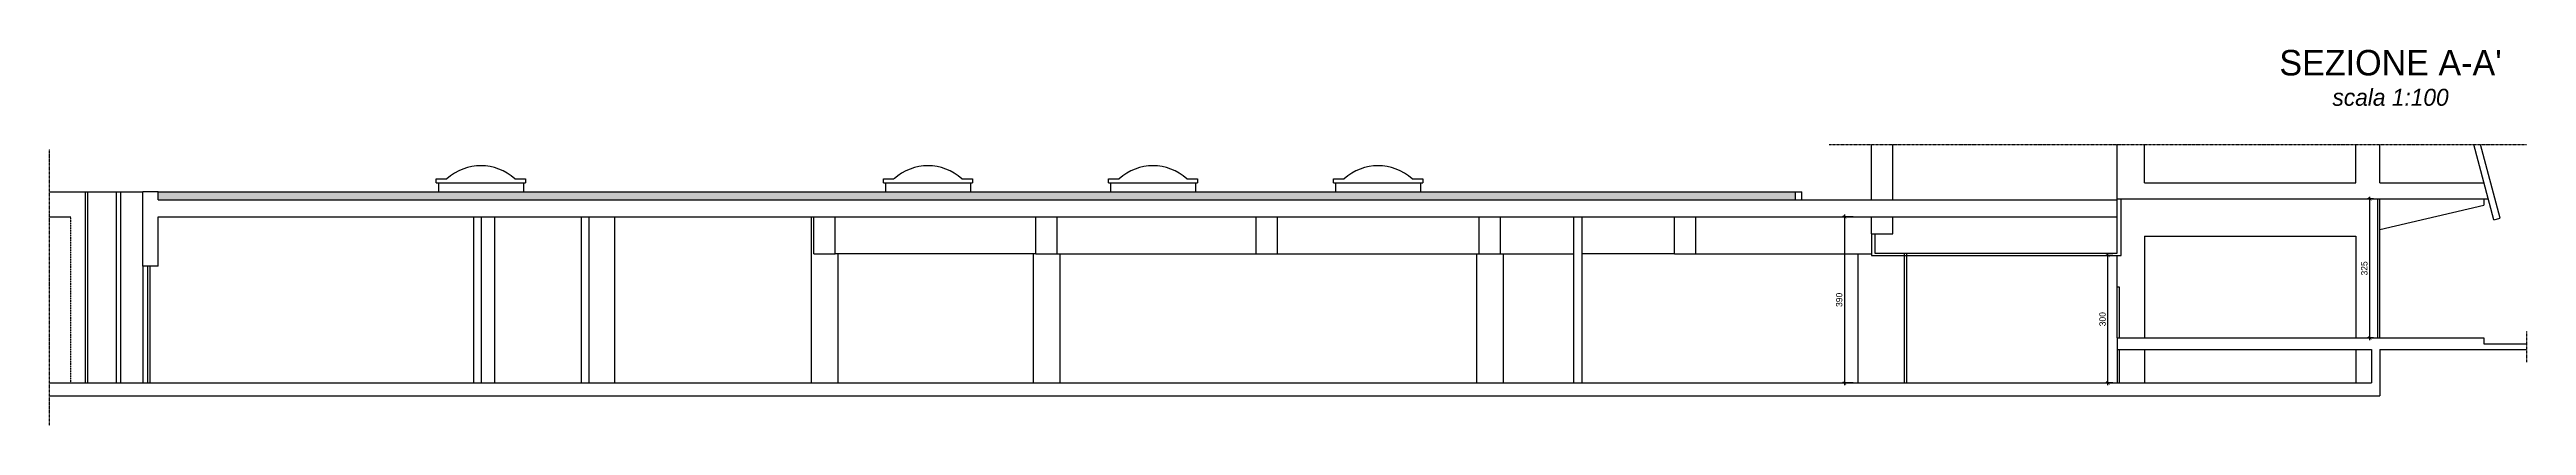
# Model space of a CAD drawing. Header units: millimetres. Extents: x 515 to 43442, y -1882 to 9936.
# Drawn here: x 14482 to 20314, y -1882 to -998 of the extents above; entities that cross this region are included whole.
import ezdxf

# ---------------------------------------------------------------- set-up
doc = ezdxf.new("R2010")
doc.units = ezdxf.units.MM
doc.linetypes.add('35', pattern=[1.5, 0.5, -0.25, 0.5, -0.25])
doc.linetypes.add('DASHDOT2', pattern=[0.5, 0.25, -0.125, 0, -0.125])
doc.layers.get('Defpoints').update_dxf_attribs({"color": 31})
for name, color, linetype in [('CAMP murantico', 161, 'Continuous'), ('INF', 8, 'Continuous'), ('Interni S', 2, 'Continuous'), ('Q_100_ESECUTIVO', 3, 'Continuous'), ('SEZ', 170, 'Continuous'), ('Testi', 7, 'Continuous')]:
    doc.layers.add(name, color=color, linetype=linetype)
doc.styles.add('T_ESE_q100', font='bahnschrift.ttf', dxfattribs={"height": 15})
doc.dimstyles.new('ESE_q100', dxfattribs={"dimscale": 0, "dimtxt": 15, "dimasz": 8, "dimexe": 5, "dimexo": 10, "dimgap": 5, "dimtad": 1, "dimdec": 0, "dimrnd": 0.5, "dimzin": 0, "dimdsep": 46, "dimtxsty": 'T_ESE_q100', "dimblk": 'ARCHTICK', "dimcen": 0.09, "dimdle": 5, "dimadec": 0, "dimazin": 0, "dimtfac": 1, "dimtdec": 0, "dimtofl": 0, "dimtmove": 2, "dimatfit": 3, "dimldrblk": 'ARCHTICK', "dimfxl": 20, "dimfxlon": 1, "dimtolj": 1, "dimtzin": 0, "dimarcsym": 0})

msp = doc.modelspace()

# ---------------------------------------------------------------- texts
at = {"layer": 'Testi', "attachment_point": 5, "style": 'T_ESE_q100'}
for s, insert, char_height in [("SEZIONE A-A'", (19993.6, -1029.2), 60), ('{\\fBahnschrift Light|b0|i1|c0|p34;scala 1:100}', (19993.6, -1110.5), 40)]:
    msp.add_mtext(s, dxfattribs=dict(at, insert=insert, char_height=char_height))

# ---------------------------------------------------------------- blocks, each defined once
blk = doc.blocks.new('_ArchTick')
at = {"color": 0, "linetype": 'ByBlock', "const_width": 0.15}
blk.add_lwpolyline([(-0.5, -0.5), (0.5, 0.5)], dxfattribs=at)
blk = doc.blocks.new('*D108')
at = {"layer": 'Defpoints', "color": 0, "transparency": 16777216}
for p in [(19944.5, -1349.4), (19963.6, -1349.4), (19963.6, -1676.4)]:
    blk.add_point(p, dxfattribs=at)
at = {"layer": 'Q_100_ESECUTIVO', "color": 0, "lineweight": -2, "transparency": 16777216}
for p, q in [((19953.6, -1349.4), (19939.5, -1349.4)), ((19944.5, -1681.4), (19944.5, -1344.4)), ((19953.6, -1676.4), (19939.5, -1676.4))]:
    blk.add_line(p, q, dxfattribs=at)
at = {"layer": 'Q_100_ESECUTIVO', "color": 0, "lineweight": -2, "transparency": 16777216, "xscale": 8, "yscale": 8, "zscale": 8}
for p, rotation in [((19944.5, -1349.4), 90), ((19944.5, -1676.4), 270)]:
    blk.add_blockref('_ArchTick', p, dxfattribs=dict(at, rotation=rotation))
at = {"layer": 'Q_100_ESECUTIVO', "color": 0, "transparency": 16777216, "insert": (19931.9, -1512.9), "char_height": 15, "attachment_point": 5, "rotation": 90, "style": 'T_ESE_q100'}
blk.add_mtext('\\A1;325', dxfattribs=at)
blk = doc.blocks.new('*D109')
at = {"layer": 'Defpoints', "color": 0, "transparency": 16777216}
for p in [(19328.2, -1482.4), (19349.6, -1482.4), (19349.6, -1782.4)]:
    blk.add_point(p, dxfattribs=at)
at = {"layer": 'Q_100_ESECUTIVO', "color": 0, "lineweight": -2, "transparency": 16777216}
for p, q in [((19339.6, -1482.4), (19323.2, -1482.4)), ((19328.2, -1787.4), (19328.2, -1477.4)), ((19339.6, -1782.4), (19323.2, -1782.4))]:
    blk.add_line(p, q, dxfattribs=at)
at = {"layer": 'Q_100_ESECUTIVO', "color": 0, "lineweight": -2, "transparency": 16777216, "xscale": 8, "yscale": 8, "zscale": 8}
for p, rotation in [((19328.2, -1482.4), 90), ((19328.2, -1782.4), 270)]:
    blk.add_blockref('_ArchTick', p, dxfattribs=dict(at, rotation=rotation))
at = {"layer": 'Q_100_ESECUTIVO', "color": 0, "transparency": 16777216, "insert": (19315.5, -1632.4), "char_height": 15, "attachment_point": 5, "rotation": 90, "style": 'T_ESE_q100'}
blk.add_mtext('\\A1;300', dxfattribs=at)
blk = doc.blocks.new('*D110')
at = {"layer": 'Defpoints', "color": 0, "transparency": 16777216}
for p in [(18771.6, -1391.4), (18708, -1782.4), (18771.6, -1782.4)]:
    blk.add_point(p, dxfattribs=at)
at = {"layer": 'Q_100_ESECUTIVO', "color": 0, "lineweight": -2, "transparency": 16777216}
for p, q in [((18728, -1391.4), (18703, -1391.4)), ((18708, -1386.4), (18708, -1787.4)), ((18728, -1782.4), (18703, -1782.4))]:
    blk.add_line(p, q, dxfattribs=at)
at = {"layer": 'Q_100_ESECUTIVO', "color": 0, "lineweight": -2, "transparency": 16777216, "xscale": 8, "yscale": 8, "zscale": 8}
for p, rotation in [((18708, -1391.4), 90), ((18708, -1782.4), 270)]:
    blk.add_blockref('_ArchTick', p, dxfattribs=dict(at, rotation=rotation))
at = {"layer": 'Q_100_ESECUTIVO', "color": 0, "transparency": 16777216, "insert": (18695.4, -1586.9), "char_height": 15, "attachment_point": 5, "rotation": 90, "style": 'T_ESE_q100'}
blk.add_mtext('\\A1;390', dxfattribs=at)

# ---------------------------------------------------------------- dimensions: what is measured, and where the dimension line sits
at = {"layer": 'Q_100_ESECUTIVO'}
for base, p1, p2, picture, middle in [((18708, -1782.4), (18771.6, -1391.4), (18771.6, -1782.4), '*D110', (18695.4, -1586.9)), ((19944.5, -1349.4), (19963.6, -1676.4), (19963.6, -1349.4), '*D108', (19931.9, -1512.9)), ((19328.2, -1482.4), (19349.6, -1782.4), (19349.6, -1482.4), '*D109', (19315.5, -1632.4))]:
    dim = msp.add_linear_dim(base=base, p1=p1, p2=p2, angle=90, dimstyle='ESE_q100', override={"dimscale": 1, "dimrnd": 5}, dxfattribs=at)
    dim.commit()
    dim.dimension.update_dxf_attribs({"geometry": picture, "text_midpoint": middle})

# ---------------------------------------------------------------- hatches: boundary and pattern name
at = {"layer": 'CAMP murantico'}
h = msp.add_hatch(dxfattribs=at)
h.set_pattern_fill('EARTH', color=256, scale=0.8, angle=45)
h.set_pattern_definition([(45, (23892.545, -5509.2794), (0, 7.184205), [5.08, -5.08]), (45, (23891.198, -5507.9323), (0, 7.184205), [5.08, -5.08]), (45, (23889.851, -5506.5853), (0, 7.184205), [5.08, -5.08]), (135, (23889.851, -5505.6873), (-7.184205, 0), [5.08, -5.08]), (135, (23891.198, -5504.34), (-7.184205, 0), [5.08, -5.08]), (135, (23892.545, -5502.993), (-7.184205, 0), [5.08, -5.08])])
h.paths.add_polyline_path([(18592.6, -1332.4), (14737.4, -1332.4), (14737.4, -1351.4), (18592.6, -1351.4)])

# ---------------------------------------------------------------- linework, layer by layer
msp.add_line((14737.4, -1332.4), (18592.6, -1332.4), dxfattribs=at)
at = {"layer": 'INF'}
for p, q in [((14566.3, -1332.4), (14701.2, -1332.4)), ((14571.3, -1332.4), (14571.3, -1782.4)), ((14638.3, -1332.4), (14638.3, -1782.4)), ((14648.9, -1332.4), (14648.9, -1782.4)), ((15498.2, -1391.4), (15498.2, -1782.4)), ((15751.3, -1391.4), (15751.3, -1782.4)), ((16274.6, -1391.4), (16274.6, -1782.4)), ((19968.6, -1421.4), (20213.6, -1364.4)), ((20213.6, -1349.4), (20213.6, -1364.4)), ((19414.6, -1437.4), (19414.6, -1676.4)), ((19414.6, -1437.4), (19911.6, -1437.4)), ((19911.6, -1437.4), (19911.6, -1676.4)), ((14701.2, -1507.4), (14701.2, -1782.4)), ((14712.1, -1507.4), (14712.1, -1782.4)), ((14718.1, -1507.4), (14718.1, -1782.4)), ((16337.6, -1478.4), (16337.6, -1782.4)), ((16797.6, -1478.4), (16797.6, -1782.4)), ((16854.1, -1478.4), (17323.1, -1478.4)), ((16860.6, -1478.4), (16860.6, -1782.4)), ((17373.1, -1478.4), (17848.1, -1478.4)), ((17841.6, -1478.4), (17841.6, -1782.4)), ((17898.1, -1478.4), (18069.6, -1478.4)), ((17904.6, -1478.4), (17904.6, -1782.4)), ((18307.6, -1478.4), (18089.6, -1478.4)), ((18357.6, -1478.4), (18771.6, -1478.4)), ((18739.6, -1478.4), (18739.6, -1782.4)), ((19349.6, -1556.4), (19349.6, -1482.4)), ((19349.6, -1676.4), (19349.6, -1556.4)), ((19349.6, -1556.4), (19354.6, -1556.4)), ((19354.6, -1556.4), (19354.6, -1676.4)), ((19414.6, -1703.4), (19414.6, -1782.4)), ((19911.6, -1703.4), (19911.6, -1782.4))]:
    msp.add_line(p, q, dxfattribs=at)
at = {"layer": 'INF', "color": 5, "true_color": 0x1a1aff}
for p, q in [((19963.6, -1676.4), (19963.6, -1349.4)), ((19968.6, -1676.4), (19968.6, -1349.4)), ((18848.6, -1478.4), (18848.6, -1782.4)), ((18853.6, -1478.4), (18853.6, -1782.4))]:
    msp.add_line(p, q, dxfattribs=at)
at = {"layer": 'Interni S'}
for p, q in [((15392.4, -1302.4), (15417.4, -1302.4)), ((15392.4, -1311.4), (15392.4, -1302.4)), ((15392.4, -1311.4), (15602.4, -1311.4)), ((15397.4, -1311.4), (15397.4, -1332.4)), ((15577.4, -1302.4), (15602.4, -1302.4)), ((15597.4, -1311.4), (15597.4, -1332.4)), ((15602.4, -1302.4), (15602.4, -1311.4)), ((16445, -1302.4), (16470, -1302.4)), ((16445, -1311.4), (16445, -1302.4)), ((16445, -1311.4), (16655, -1311.4)), ((16450, -1311.4), (16450, -1332.4)), ((16630, -1302.4), (16655, -1302.4)), ((16650, -1311.4), (16650, -1332.4)), ((16655, -1302.4), (16655, -1311.4)), ((16974.8, -1302.4), (16999.8, -1302.4)), ((16974.8, -1311.4), (16974.8, -1302.4)), ((16974.8, -1311.4), (17184.8, -1311.4)), ((16979.8, -1311.4), (16979.8, -1332.4)), ((17159.8, -1302.4), (17184.8, -1302.4)), ((17179.8, -1311.4), (17179.8, -1332.4)), ((17184.8, -1302.4), (17184.8, -1311.4)), ((17504.8, -1302.4), (17529.8, -1302.4)), ((17504.8, -1311.4), (17504.8, -1302.4)), ((17504.8, -1311.4), (17714.8, -1311.4)), ((17509.8, -1311.4), (17509.8, -1332.4)), ((17689.8, -1302.4), (17714.8, -1302.4)), ((17709.8, -1311.4), (17709.8, -1332.4)), ((17714.8, -1302.4), (17714.8, -1311.4)), ((15480.2, -1391.4), (15480.2, -1782.4)), ((15529.7, -1391.4), (15529.7, -1782.4)), ((15733.3, -1391.4), (15733.3, -1782.4)), ((15811.7, -1391.4), (15811.7, -1782.4)), ((16804.1, -1478.4), (16331.1, -1478.4))]:
    msp.add_line(p, q, dxfattribs=at)
for centre in [(15497.4, -1390.1), (16550, -1390.1), (17079.8, -1390.1), (17609.8, -1390.1)]:
    msp.add_arc(centre, 118.7, 47.6373, 132.3627, dxfattribs=at)
at = {"layer": 'SEZ', "linetype": 'DASHDOT2'}
for p, q in [((18671.6, -1221.4), (20313.6, -1221.4)), ((14481.7, -1882.4), (14481.7, -1232.4))]:
    msp.add_line(p, q, dxfattribs=at)
at = {"layer": 'SEZ'}
for p, q in [((18771.6, -1351.4), (18771.6, -1221.4)), ((18821.6, -1351.4), (18821.6, -1221.4)), ((19349.6, -1391.4), (19349.6, -1221.4)), ((19414.6, -1311.4), (19414.6, -1221.4)), ((19911.6, -1311.4), (19911.6, -1221.4)), ((19968.6, -1311.4), (19968.6, -1221.4)), ((20236.9, -1398.3), (20189.5, -1221.4)), ((20251.3, -1394.4), (20205, -1221.4)), ((14481.7, -1332.4), (14566.3, -1332.4)), ((14566.3, -1782.4), (14566.3, -1332.4)), ((14701.2, -1507.4), (14701.2, -1332.4)), ((14737.4, -1332.4), (14701.2, -1332.4)), ((14737.4, -1351.4), (14737.4, -1332.4)), ((18592.6, -1351.4), (18592.6, -1332.4)), ((18592.6, -1332.4), (18607.6, -1332.4)), ((18607.6, -1351.4), (18607.6, -1332.4)), ((19414.6, -1311.4), (19911.6, -1311.4)), ((19968.6, -1311.4), (20213.6, -1311.4)), ((14481.7, -1391.4), (14531.7, -1391.4)), ((14737.4, -1351.4), (19349.6, -1351.4)), ((14737.4, -1391.4), (19349.6, -1391.4)), ((14737.4, -1507.4), (14737.4, -1391.4)), ((16281.1, -1478.4), (16281.1, -1391.4)), ((16331.1, -1478.4), (16331.1, -1391.4)), ((16804.1, -1478.4), (16804.1, -1391.4)), ((16854.1, -1478.4), (16854.1, -1391.4)), ((17323.1, -1478.4), (17323.1, -1391.4)), ((17373.1, -1478.4), (17373.1, -1391.4)), ((17848.1, -1478.4), (17848.1, -1391.4)), ((17898.1, -1478.4), (17898.1, -1391.4)), ((18069.6, -1391.4), (18069.6, -1782.4)), ((18089.6, -1391.4), (18089.6, -1782.4)), ((18307.6, -1478.4), (18307.6, -1391.4)), ((18357.6, -1478.4), (18357.6, -1391.4)), ((18771.6, -1431.4), (18771.6, -1391.4)), ((18821.6, -1431.4), (18821.6, -1391.4)), ((19349.6, -1349.4), (20223.8, -1349.4)), ((19349.6, -1477.4), (19349.6, -1391.4)), ((19359.6, -1482.4), (19359.6, -1349.4)), ((20236.9, -1398.3), (20251.3, -1394.4)), ((18771.6, -1431.4), (18821.6, -1431.4)), ((18771.6, -1431.4), (18771.6, -1482.4)), ((18779.6, -1431.4), (18779.6, -1477.4)), ((14737.4, -1507.4), (14701.2, -1507.4)), ((16281.1, -1478.4), (16331.1, -1478.4)), ((16804.1, -1478.4), (16854.1, -1478.4)), ((17323.1, -1478.4), (17373.1, -1478.4)), ((17848.1, -1478.4), (17898.1, -1478.4)), ((18307.6, -1478.4), (18357.6, -1478.4)), ((18771.6, -1482.4), (19359.6, -1482.4)), ((18779.6, -1477.4), (19349.6, -1477.4)), ((19349.6, -1676.4), (19349.6, -1782.4)), ((19349.6, -1676.4), (20213.6, -1676.4)), ((20213.6, -1676.4), (20213.6, -1690.4)), ((20213.6, -1690.4), (20313.6, -1690.4)), ((19349.6, -1703.4), (19948.6, -1703.4)), ((19354.6, -1703.4), (19354.6, -1782.4)), ((19948.6, -1703.4), (19948.6, -1782.4)), ((19968.6, -1703.4), (20313.6, -1703.4)), ((19968.6, -1703.4), (19968.6, -1812.4)), ((14481.7, -1782.4), (19948.6, -1782.4)), ((14481.7, -1812.4), (19968.6, -1812.4))]:
    msp.add_line(p, q, dxfattribs=at)
at = {"layer": 'SEZ', "linetype": '35', "ltscale": 0.3}
msp.add_line((14531.7, -1782.4), (14531.7, -1391.4), dxfattribs=at)
at = {"layer": 'SEZ', "linetype": 'DASHDOT2', "ltscale": 0.5}
msp.add_line((20313.6, -1660.4), (20313.6, -1733.4), dxfattribs=at)

msp.set_redraw_order([(e.dxf.handle, doc.entitydb.next_handle()) for e in msp.query("TEXT MTEXT ATTDEF DIMENSION ARC_DIMENSION")])  # texts and dimensions are drawn at this point

doc.saveas('drawing.dxf')
